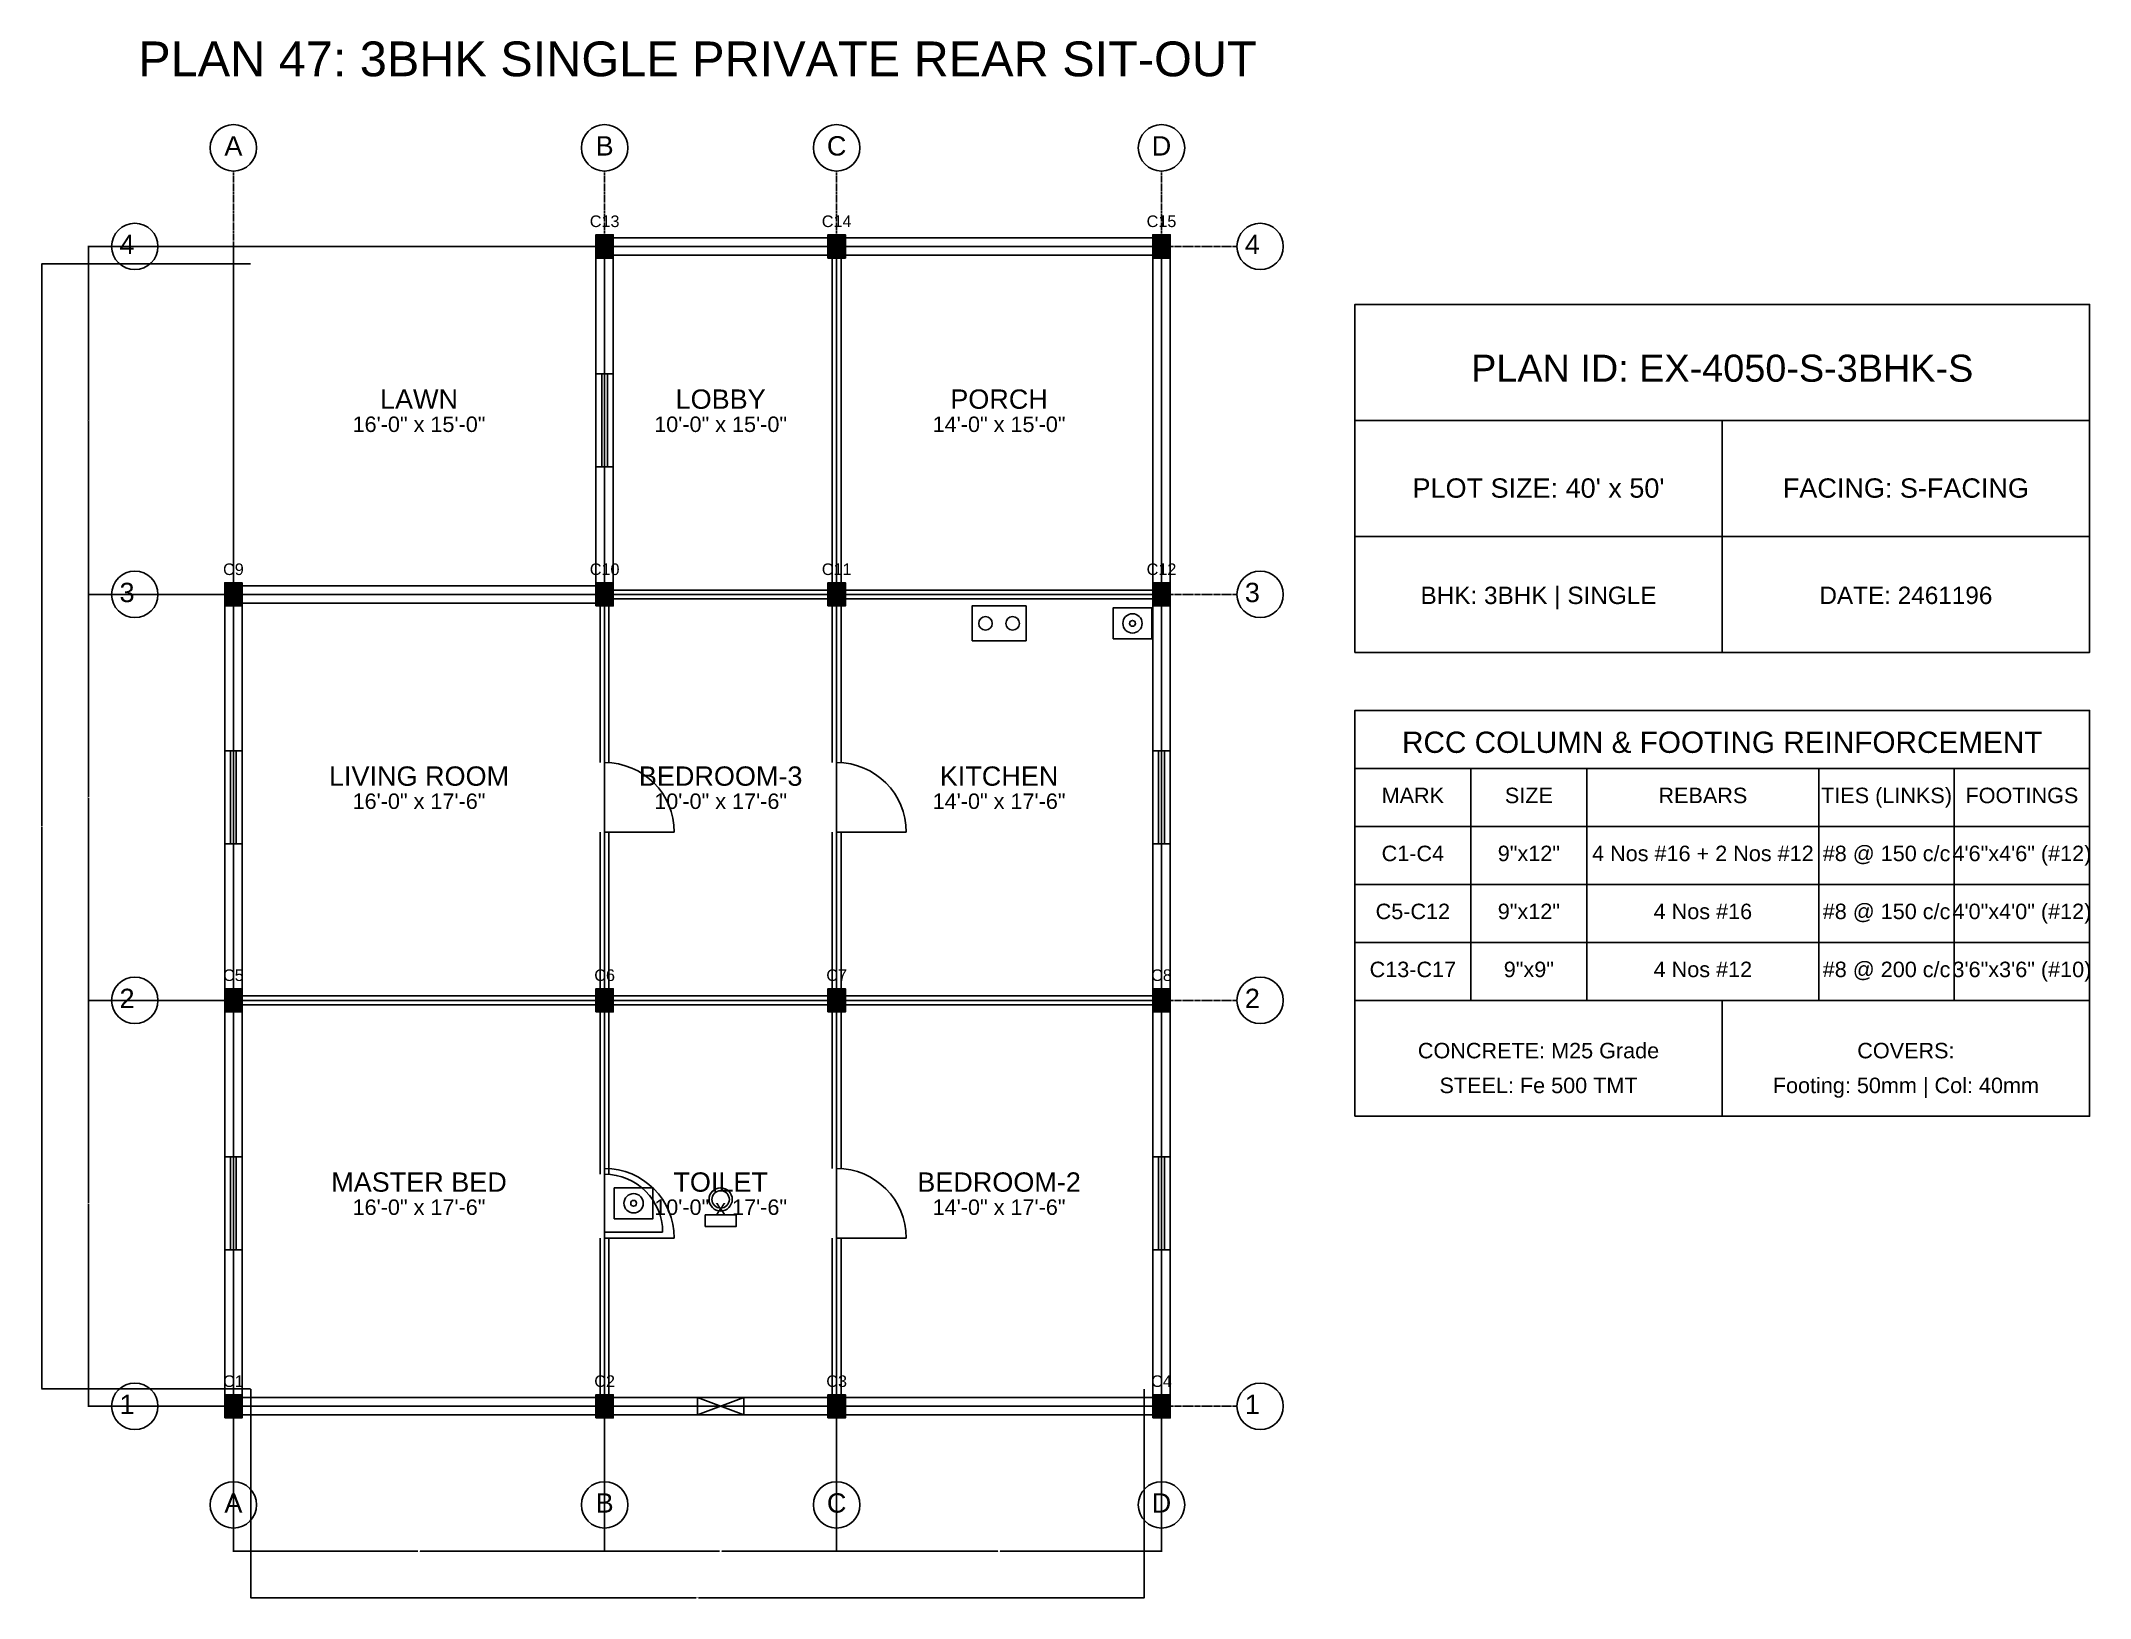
# Model space of a CAD drawing. Header units: inches. Extents: x -134 to 23580, y -99 to 23207.
# Drawn here: x 14900 to 15960, y 9901 to 10706 of the extents above; entities that cross this region are included whole.
import ezdxf
from ezdxf.enums import TextEntityAlignment as Align

# ---------------------------------------------------------------- set-up
doc = ezdxf.new("R2010")
doc.units = ezdxf.units.IN
doc.header["$MEASUREMENT"] = 0
doc.linetypes.add('CENTER', pattern=[2, 1.25, -0.25, 0.25, -0.25])
for name, color, linetype in [('A-COL-HATCH', 251, 'Continuous'), ('A-COLUMN', 1, 'Continuous'), ('A-DIM', 5, 'Continuous'), ('A-DOOR', 30, 'Continuous'), ('A-FIXTURE', 8, 'Continuous'), ('A-TEXT', 2, 'Continuous'), ('A-WALL-EXT', 7, 'Continuous'), ('A-WALL-INT', 9, 'Continuous'), ('A-WINDOW', 4, 'Continuous'), ('S-BEAM-FRAMING', 2, 'Continuous'), ('S-BUBBLE', 4, 'Continuous'), ('S-GRID-CENTER', 8, 'CENTER'), ('S-TABLE', 7, 'Continuous'), ('S-TEXT', 3, 'Continuous')]:
    doc.layers.add(name, color=color, linetype=linetype)
doc.styles.get("Standard").update_dxf_attribs({"font": 'arial.ttf'})
doc.dimstyles.get("Standard").update_dxf_attribs({"dimtxt": 0.18, "dimasz": 0.18, "dimexe": 0.18, "dimexo": 0.0625, "dimgap": 0.09, "dimtad": 0, "dimtih": 1, "dimtoh": 1, "dimdec": 4, "dimzin": 0, "dimdsep": 46, "dimtxsty": 'Standard', "dimcen": 0.09, "dimadec": 0, "dimazin": 0, "dimtfac": 1, "dimtdec": 4, "dimtofl": 0, "dimtmove": 0, "dimatfit": 3, "dimfxl": 1, "dimtolj": 1, "dimtzin": 0, "dimarcsym": 0})

msp = doc.modelspace()

# ---------------------------------------------------------------- texts
at = {"layer": 'A-TEXT'}
for s, height, p in [('PLAN 47: 3BHK SINGLE PRIVATE REAR SIT-OUT', 18, (15240, 10688)), ('C13', 6, (15192, 10610)), ('C14', 6, (15312, 10610)), ('C15', 6, (15480, 10610)), ('PLAN ID: EX-4050-S-3BHK-S', 14, (15770, 10530)), ('LAWN', 10, (15096, 10516)), ('LOBBY', 10, (15252, 10516)), ('PORCH', 10, (15396, 10516)), ('16\'-0" x 15\'-0"', 8, (15096, 10504)), ('10\'-0" x 15\'-0"', 8, (15252, 10504)), ('14\'-0" x 15\'-0"', 8, (15396, 10504)), ("PLOT SIZE: 40' x 50'", 10, (15675, 10470)), ('FACING: S-FACING', 10, (15865, 10470)), ('C9', 6, (15000, 10430)), ('C10', 6, (15192, 10430)), ('C11', 6, (15312, 10430)), ('C12', 6, (15480, 10430)), ('BHK: 3BHK | SINGLE', 9, (15675, 10415)), ('DATE: 2461196', 9, (15865, 10415)), ('LIVING ROOM', 10, (15096, 10321)), ('BEDROOM-3', 10, (15252, 10321)), ('KITCHEN', 10, (15396, 10321)), ('16\'-0" x 17\'-6"', 8, (15096, 10309)), ('10\'-0" x 17\'-6"', 8, (15252, 10309)), ('14\'-0" x 17\'-6"', 8, (15396, 10309)), ('C5', 6, (15000, 10220)), ('C6', 6, (15192, 10220)), ('C7', 6, (15312, 10220)), ('C8', 6, (15480, 10220)), ('MASTER BED', 10, (15096, 10111)), ('TOILET', 10, (15252, 10111)), ('BEDROOM-2', 10, (15396, 10111)), ('16\'-0" x 17\'-6"', 8, (15096, 10099)), ('10\'-0" x 17\'-6"', 8, (15252, 10099)), ('14\'-0" x 17\'-6"', 8, (15396, 10099)), ('C1', 6, (15000, 10010)), ('C2', 6, (15192, 10010)), ('C3', 6, (15312, 10010)), ('C4', 6, (15480, 10010))]:
    msp.add_text(s, height=height, dxfattribs=at).set_placement(p, align=Align.CENTER)
at = {"layer": 'S-TEXT'}
for s, height, p in [('A', 10, (15000, 10647)), ('B', 10, (15192, 10647)), ('C', 10, (15312, 10647)), ('D', 10, (15480, 10647)), ('4', 10, (14945, 10596)), ('4', 10, (15527, 10596)), ('3', 10, (14945, 10416)), ('3', 10, (15527, 10416)), ('RCC COLUMN & FOOTING REINFORCEMENT', 11, (15770, 10338)), ('MARK', 8, (15610, 10312)), ('SIZE', 8, (15670, 10312)), ('REBARS', 8, (15760, 10312)), ('TIES (LINKS)', 8, (15855, 10312)), ('FOOTINGS', 8, (15925, 10312)), ('C1-C4', 8, (15610, 10282)), ('9"x12"', 8, (15670, 10282)), ('4 Nos #16 + 2 Nos #12', 8, (15760, 10282)), ('#8 @ 150 c/c', 8, (15855, 10282)), ('4\'6"x4\'6" (#12)', 8, (15925, 10282)), ('C5-C12', 8, (15610, 10252)), ('9"x12"', 8, (15670, 10252)), ('4 Nos #16', 8, (15760, 10252)), ('#8 @ 150 c/c', 8, (15855, 10252)), ('4\'0"x4\'0" (#12)', 8, (15925, 10252)), ('C13-C17', 8, (15610, 10222)), ('9"x9"', 8, (15670, 10222)), ('4 Nos #12', 8, (15760, 10222)), ('#8 @ 200 c/c', 8, (15855, 10222)), ('3\'6"x3\'6" (#10)', 8, (15925, 10222)), ('2', 10, (14945, 10206)), ('2', 10, (15527, 10206)), ('CONCRETE: M25 Grade', 8, (15675, 10180)), ('COVERS:', 8, (15865, 10180)), ('STEEL: Fe 500 TMT', 8, (15675, 10162)), ('Footing: 50mm | Col: 40mm', 8, (15865, 10162)), ('1', 10, (14945, 9996)), ('1', 10, (15527, 9996)), ('A', 10, (15000, 9945)), ('B', 10, (15192, 9945)), ('C', 10, (15312, 9945)), ('D', 10, (15480, 9945))]:
    msp.add_text(s, height=height, dxfattribs=at).set_placement(p, align=Align.CENTER)

# ---------------------------------------------------------------- blocks, each defined once
blk = doc.blocks.new('*D422')
at = {"layer": 'A-DIM', "color": 0, "lineweight": -2, "transparency": 16777216}
for p, q in [((15000, 10008.9), (15000, 9924.8)), ((15192, 10008.9), (15192, 9924.8)), ((15000.2, 9925), (15095.4, 9925)), ((15191.8, 9925), (15096.6, 9925))]:
    blk.add_line(p, q, dxfattribs=at)
at = {"layer": 'A-DIM', "color": 0, "transparency": 16777216}
for points in [[(15000.2, 9925), (15000.2, 9925), (15000, 9925)], [(15191.8, 9925), (15191.8, 9925), (15192, 9925)]]:
    blk.add_solid(points, dxfattribs=at)
at = {"layer": 'Defpoints', "color": 0, "transparency": 16777216}
for p in [(15000, 10009), (15192, 10009), (15192, 9925)]:
    blk.add_point(p, dxfattribs=at)
at = {"layer": 'A-DIM', "color": 0, "transparency": 16777216, "insert": (15096, 9925), "char_height": 0.18, "attachment_point": 5}
blk.add_mtext('\\A1;192.0000', dxfattribs=at)
blk = doc.blocks.new('*D423')
at = {"layer": 'A-DIM', "color": 0, "lineweight": -2, "transparency": 16777216}
for p, q in [((15192, 10008.9), (15192, 9924.8)), ((15312, 10008.9), (15312, 9924.8)), ((15192.2, 9925), (15251.4, 9925)), ((15311.8, 9925), (15252.6, 9925))]:
    blk.add_line(p, q, dxfattribs=at)
at = {"layer": 'A-DIM', "color": 0, "transparency": 16777216}
for points in [[(15192.2, 9925), (15192.2, 9925), (15192, 9925)], [(15311.8, 9925), (15311.8, 9925), (15312, 9925)]]:
    blk.add_solid(points, dxfattribs=at)
at = {"layer": 'Defpoints', "color": 0, "transparency": 16777216}
for p in [(15192, 10009), (15312, 10009), (15312, 9925)]:
    blk.add_point(p, dxfattribs=at)
at = {"layer": 'A-DIM', "color": 0, "transparency": 16777216, "insert": (15252, 9925), "char_height": 0.18, "attachment_point": 5}
blk.add_mtext('\\A1;120.0000', dxfattribs=at)
blk = doc.blocks.new('*D424')
at = {"layer": 'A-DIM', "color": 0, "lineweight": -2, "transparency": 16777216}
for p, q in [((15312, 10008.9), (15312, 9924.8)), ((15480, 10008.9), (15480, 9924.8)), ((15312.2, 9925), (15395.4, 9925)), ((15479.8, 9925), (15396.6, 9925))]:
    blk.add_line(p, q, dxfattribs=at)
at = {"layer": 'A-DIM', "color": 0, "transparency": 16777216}
for points in [[(15312.2, 9925), (15312.2, 9925), (15312, 9925)], [(15479.8, 9925), (15479.8, 9925), (15480, 9925)]]:
    blk.add_solid(points, dxfattribs=at)
at = {"layer": 'Defpoints', "color": 0, "transparency": 16777216}
for p in [(15312, 10009), (15480, 10009), (15480, 9925)]:
    blk.add_point(p, dxfattribs=at)
at = {"layer": 'A-DIM', "color": 0, "transparency": 16777216, "insert": (15396, 9925), "char_height": 0.18, "attachment_point": 5}
blk.add_mtext('\\A1;168.0000', dxfattribs=at)
blk = doc.blocks.new('*D425')
at = {"layer": 'A-DIM', "color": 0, "lineweight": -2, "transparency": 16777216}
for p, q in [((15009, 10008.9375), (15009, 9900.82)), ((15471, 10008.9375), (15471, 9900.82)), ((15009.18, 9901), (15239.393206, 9901)), ((15470.82, 9901), (15240.606794, 9901))]:
    blk.add_line(p, q, dxfattribs=at)
at = {"layer": 'A-DIM', "color": 0, "transparency": 16777216}
for points in [[(15009.18, 9901.03), (15009.18, 9900.97), (15009, 9901)], [(15470.82, 9901.03), (15470.82, 9900.97), (15471, 9901)]]:
    blk.add_solid(points, dxfattribs=at)
at = {"layer": 'Defpoints', "color": 0, "transparency": 16777216}
for p in [(15009, 10009), (15471, 10009), (15471, 9901)]:
    blk.add_point(p, dxfattribs=at)
at = {"layer": 'A-DIM', "color": 0, "transparency": 16777216, "insert": (15240, 9901), "char_height": 0.18, "attachment_point": 5}
blk.add_mtext('\\A1;462.0000', dxfattribs=at)
blk = doc.blocks.new('*D426')
at = {"layer": 'A-DIM', "color": 0, "lineweight": -2, "transparency": 16777216}
for p, q in [((15008.9, 10210), (14924.8, 10210)), ((14925, 10209.8), (14925, 10105.2)), ((14925, 10000.2), (14925, 10104.8)), ((15008.9, 10000), (14924.8, 10000))]:
    blk.add_line(p, q, dxfattribs=at)
at = {"layer": 'A-DIM', "color": 0, "transparency": 16777216}
for points in [[(14925, 10209.8), (14925, 10209.8), (14925, 10210)], [(14925, 10000.2), (14925, 10000.2), (14925, 10000)]]:
    blk.add_solid(points, dxfattribs=at)
at = {"layer": 'Defpoints', "color": 0, "transparency": 16777216}
for p in [(14925, 10210), (15009, 10210), (15009, 10000)]:
    blk.add_point(p, dxfattribs=at)
at = {"layer": 'A-DIM', "color": 0, "transparency": 16777216, "insert": (14925, 10105), "char_height": 0.18, "attachment_point": 5}
blk.add_mtext('\\A1;210.0000', dxfattribs=at)
blk = doc.blocks.new('*D427')
at = {"layer": 'A-DIM', "color": 0, "lineweight": -2, "transparency": 16777216}
for p, q in [((15008.9, 10420), (14924.8, 10420)), ((14925, 10419.8), (14925, 10315.2)), ((14925, 10210.2), (14925, 10314.8)), ((15008.9, 10210), (14924.8, 10210))]:
    blk.add_line(p, q, dxfattribs=at)
at = {"layer": 'A-DIM', "color": 0, "transparency": 16777216}
for points in [[(14925, 10419.8), (14925, 10419.8), (14925, 10420)], [(14925, 10210.2), (14925, 10210.2), (14925, 10210)]]:
    blk.add_solid(points, dxfattribs=at)
at = {"layer": 'Defpoints', "color": 0, "transparency": 16777216}
for p in [(14925, 10420), (15009, 10420), (15009, 10210)]:
    blk.add_point(p, dxfattribs=at)
at = {"layer": 'A-DIM', "color": 0, "transparency": 16777216, "insert": (14925, 10315), "char_height": 0.18, "attachment_point": 5}
blk.add_mtext('\\A1;210.0000', dxfattribs=at)
blk = doc.blocks.new('*D428')
at = {"layer": 'A-DIM', "color": 0, "lineweight": -2, "transparency": 16777216}
for p, q in [((15008.9, 10600), (14924.8, 10600)), ((14925, 10599.8), (14925, 10510.2)), ((14925, 10420.2), (14925, 10509.8)), ((15008.9, 10420), (14924.8, 10420))]:
    blk.add_line(p, q, dxfattribs=at)
at = {"layer": 'A-DIM', "color": 0, "transparency": 16777216}
for points in [[(14925, 10599.8), (14925, 10599.8), (14925, 10600)], [(14925, 10420.2), (14925, 10420.2), (14925, 10420)]]:
    blk.add_solid(points, dxfattribs=at)
at = {"layer": 'Defpoints', "color": 0, "transparency": 16777216}
for p in [(14925, 10600), (15009, 10600), (15009, 10420)]:
    blk.add_point(p, dxfattribs=at)
at = {"layer": 'A-DIM', "color": 0, "transparency": 16777216, "insert": (14925, 10510), "char_height": 0.18, "attachment_point": 5}
blk.add_mtext('\\A1;180.0000', dxfattribs=at)
blk = doc.blocks.new('*D429')
at = {"layer": 'A-DIM', "color": 0, "lineweight": -2, "transparency": 16777216}
for p, q in [((15008.9, 10591), (14900.8, 10591)), ((14901, 10590.8), (14901, 10300.2)), ((14901, 10009.2), (14901, 10299.8)), ((15008.9, 10009), (14900.8, 10009))]:
    blk.add_line(p, q, dxfattribs=at)
at = {"layer": 'A-DIM', "color": 0, "transparency": 16777216}
for points in [[(14901, 10590.8), (14901, 10590.8), (14901, 10591)], [(14901, 10009.2), (14901, 10009.2), (14901, 10009)]]:
    blk.add_solid(points, dxfattribs=at)
at = {"layer": 'Defpoints', "color": 0, "transparency": 16777216}
for p in [(14901, 10591), (15009, 10591), (15009, 10009)]:
    blk.add_point(p, dxfattribs=at)
at = {"layer": 'A-DIM', "color": 0, "transparency": 16777216, "insert": (14901, 10300), "char_height": 0.18, "attachment_point": 5}
blk.add_mtext('\\A1;582.0000', dxfattribs=at)

# ---------------------------------------------------------------- dimensions: what is measured, and where the dimension line sits
at = {"layer": 'A-DIM'}
for base, p1, p2, picture, middle in [((14925, 10600), (15009, 10420), (15009, 10600), '*D428', (14925, 10510)), ((14901, 10591), (15009, 10009), (15009, 10591), '*D429', (14901, 10300)), ((14925, 10420), (15009, 10210), (15009, 10420), '*D427', (14925, 10315)), ((14925, 10210), (15009, 10000), (15009, 10210), '*D426', (14925, 10105))]:
    dim = msp.add_linear_dim(base=base, p1=p1, p2=p2, angle=90, dimstyle='Standard', dxfattribs=at)
    dim.commit()
    dim.dimension.update_dxf_attribs({"geometry": picture, "text_midpoint": middle})
for base, p1, p2, picture, middle in [((15192, 9925), (15000, 10009), (15192, 10009), '*D422', (15096, 9925)), ((15471, 9901), (15009, 10009), (15471, 10009), '*D425', (15240, 9901)), ((15312, 9925), (15192, 10009), (15312, 10009), '*D423', (15252, 9925)), ((15480, 9925), (15312, 10009), (15480, 10009), '*D424', (15396, 9925))]:
    dim = msp.add_linear_dim(base=base, p1=p1, p2=p2, dimstyle='Standard', dxfattribs=at)
    dim.commit()
    dim.dimension.update_dxf_attribs({"geometry": picture, "text_midpoint": middle})

# ---------------------------------------------------------------- linework, layer by layer
at = {"layer": 'A-COL-HATCH'}
for points in [[(15187.5, 10594), (15196.5, 10594), (15187.5, 10606), (15196.5, 10606)], [(15307.5, 10594), (15316.5, 10594), (15307.5, 10606), (15316.5, 10606)], [(15475.5, 10594), (15484.5, 10594), (15475.5, 10606), (15484.5, 10606)], [(14995.5, 10414), (15004.5, 10414), (14995.5, 10426), (15004.5, 10426)], [(15187.5, 10414), (15196.5, 10414), (15187.5, 10426), (15196.5, 10426)], [(15307.5, 10414), (15316.5, 10414), (15307.5, 10426), (15316.5, 10426)], [(15475.5, 10414), (15484.5, 10414), (15475.5, 10426), (15484.5, 10426)], [(14995.5, 10204), (15004.5, 10204), (14995.5, 10216), (15004.5, 10216)], [(15187.5, 10204), (15196.5, 10204), (15187.5, 10216), (15196.5, 10216)], [(15307.5, 10204), (15316.5, 10204), (15307.5, 10216), (15316.5, 10216)], [(15475.5, 10204), (15484.5, 10204), (15475.5, 10216), (15484.5, 10216)], [(14995.5, 9994), (15004.5, 9994), (14995.5, 10006), (15004.5, 10006)], [(15187.5, 9994), (15196.5, 9994), (15187.5, 10006), (15196.5, 10006)], [(15307.5, 9994), (15316.5, 9994), (15307.5, 10006), (15316.5, 10006)], [(15475.5, 9994), (15484.5, 9994), (15475.5, 10006), (15484.5, 10006)]]:
    msp.add_solid(points, dxfattribs=at)
at = {"layer": 'A-COLUMN'}
for points in [[(15187.5, 10594), (15196.5, 10594), (15196.5, 10606), (15187.5, 10606)], [(15307.5, 10594), (15316.5, 10594), (15316.5, 10606), (15307.5, 10606)], [(15475.5, 10594), (15484.5, 10594), (15484.5, 10606), (15475.5, 10606)], [(14995.5, 10414), (15004.5, 10414), (15004.5, 10426), (14995.5, 10426)], [(15187.5, 10414), (15196.5, 10414), (15196.5, 10426), (15187.5, 10426)], [(15307.5, 10414), (15316.5, 10414), (15316.5, 10426), (15307.5, 10426)], [(15475.5, 10414), (15484.5, 10414), (15484.5, 10426), (15475.5, 10426)], [(14995.5, 10204), (15004.5, 10204), (15004.5, 10216), (14995.5, 10216)], [(15187.5, 10204), (15196.5, 10204), (15196.5, 10216), (15187.5, 10216)], [(15307.5, 10204), (15316.5, 10204), (15316.5, 10216), (15307.5, 10216)], [(15475.5, 10204), (15484.5, 10204), (15484.5, 10216), (15475.5, 10216)], [(14995.5, 9994), (15004.5, 9994), (15004.5, 10006), (14995.5, 10006)], [(15187.5, 9994), (15196.5, 9994), (15196.5, 10006), (15187.5, 10006)], [(15307.5, 9994), (15316.5, 9994), (15316.5, 10006), (15307.5, 10006)], [(15475.5, 9994), (15484.5, 9994), (15484.5, 10006), (15475.5, 10006)]]:
    msp.add_lwpolyline(points, close=True, dxfattribs=at)
at = {"layer": 'A-DOOR'}
for p, q in [((15192, 10297), (15228, 10297)), ((15312, 10297), (15348, 10297)), ((15192, 10090), (15222, 10090)), ((15192, 10087), (15228, 10087)), ((15312, 10087), (15348, 10087))]:
    msp.add_line(p, q, dxfattribs=at)
for centre, radius in [((15192, 10297), 36), ((15312, 10297), 36), ((15192, 10087), 36), ((15312, 10087), 36), ((15192, 10090), 30)]:
    msp.add_arc(centre, radius, 0, 90, dxfattribs=at)
at = {"layer": 'A-FIXTURE'}
for points in [[(15382, 10396), (15410, 10396), (15410, 10414), (15382, 10414)], [(15455, 10397), (15475, 10397), (15475, 10413), (15455, 10413)], [(15197, 10097), (15217, 10097), (15217, 10113), (15197, 10113)], [(15244, 10093), (15260, 10093), (15260, 10099), (15244, 10099)]]:
    msp.add_lwpolyline(points, close=True, dxfattribs=at)
for centre, radius in [((15389, 10405), 3.5), ((15403, 10405), 3.5), ((15465, 10405), 5), ((15465, 10405), 1.5), ((15207, 10105), 5), ((15252, 10107), 6), ((15252, 10107), 4.5), ((15207, 10105), 1.5)]:
    msp.add_circle(centre, radius, dxfattribs=at)
at = {"layer": 'A-WALL-EXT'}
for p, q in [((15187.5, 10534), (15187.5, 10600)), ((15192, 10604.5), (15312, 10604.5)), ((15196.5, 10534), (15196.5, 10600)), ((15312, 10604.5), (15480, 10604.5)), ((15475.5, 10420), (15475.5, 10600)), ((15484.5, 10420), (15484.5, 10600)), ((15192, 10595.5), (15312, 10595.5)), ((15312, 10595.5), (15480, 10595.5)), ((15580, 10510), (15960, 10510)), ((15770, 10390), (15770, 10510)), ((15187.5, 10420), (15187.5, 10486)), ((15196.5, 10420), (15196.5, 10486)), ((15580, 10450), (15960, 10450)), ((14995.5, 10339), (14995.5, 10420)), ((15000, 10424.5), (15192, 10424.5)), ((15004.5, 10339), (15004.5, 10420)), ((15475.5, 10339), (15475.5, 10420)), ((15484.5, 10339), (15484.5, 10420)), ((15000, 10415.5), (15192, 10415.5)), ((14995.5, 10210), (14995.5, 10291)), ((15004.5, 10210), (15004.5, 10291)), ((15475.5, 10210), (15475.5, 10291)), ((15484.5, 10210), (15484.5, 10291)), ((14995.5, 10129), (14995.5, 10210)), ((15004.5, 10129), (15004.5, 10210)), ((15475.5, 10129), (15475.5, 10210)), ((15484.5, 10129), (15484.5, 10210)), ((14995.5, 10000), (14995.5, 10081)), ((15004.5, 10000), (15004.5, 10081)), ((15475.5, 10000), (15475.5, 10081)), ((15484.5, 10000), (15484.5, 10081)), ((15000, 10004.5), (15192, 10004.5)), ((15192, 10004.5), (15240, 10004.5)), ((15264, 10004.5), (15312, 10004.5)), ((15312, 10004.5), (15480, 10004.5)), ((15000, 9995.5), (15192, 9995.5)), ((15192, 9995.5), (15240, 9995.5)), ((15264, 9995.5), (15312, 9995.5)), ((15312, 9995.5), (15480, 9995.5))]:
    msp.add_line(p, q, dxfattribs=at)
msp.add_lwpolyline([(15580, 10390), (15960, 10390), (15960, 10570), (15580, 10570)], close=True, dxfattribs=at)
at = {"layer": 'A-WALL-INT'}
for p, q in [((15309.75, 10420), (15309.75, 10600)), ((15314.25, 10420), (15314.25, 10600)), ((15189.75, 10333), (15189.75, 10420)), ((15192, 10422.25), (15312, 10422.25)), ((15192, 10417.75), (15312, 10417.75)), ((15194.25, 10333), (15194.25, 10420)), ((15309.75, 10333), (15309.75, 10420)), ((15312, 10422.25), (15480, 10422.25)), ((15312, 10417.75), (15480, 10417.75)), ((15314.25, 10333), (15314.25, 10420)), ((15189.75, 10210), (15189.75, 10297)), ((15194.25, 10210), (15194.25, 10297)), ((15309.75, 10210), (15309.75, 10297)), ((15314.25, 10210), (15314.25, 10297)), ((15000, 10212.25), (15192, 10212.25)), ((15000, 10207.75), (15192, 10207.75)), ((15189.75, 10120), (15189.75, 10210)), ((15192, 10212.25), (15312, 10212.25)), ((15192, 10207.75), (15312, 10207.75)), ((15194.25, 10120), (15194.25, 10210)), ((15309.75, 10123), (15309.75, 10210)), ((15312, 10212.25), (15480, 10212.25)), ((15312, 10207.75), (15480, 10207.75)), ((15314.25, 10123), (15314.25, 10210)), ((15189.75, 10000), (15189.75, 10087)), ((15194.25, 10000), (15194.25, 10087)), ((15309.75, 10000), (15309.75, 10087)), ((15314.25, 10000), (15314.25, 10087))]:
    msp.add_line(p, q, dxfattribs=at)
at = {"layer": 'A-WINDOW'}
for p, q in [((15190.5, 10486), (15190.5, 10534)), ((15193.5, 10486), (15193.5, 10534)), ((14998.5, 10291), (14998.5, 10339)), ((15001.5, 10291), (15001.5, 10339)), ((15478.5, 10291), (15478.5, 10339)), ((15481.5, 10291), (15481.5, 10339)), ((14998.5, 10081), (14998.5, 10129)), ((15001.5, 10081), (15001.5, 10129)), ((15478.5, 10081), (15478.5, 10129)), ((15481.5, 10081), (15481.5, 10129)), ((15240, 9995.5), (15264, 10004.5)), ((15240, 10004.5), (15264, 9995.5))]:
    msp.add_line(p, q, dxfattribs=at)
for points in [[(15187.5, 10486), (15196.5, 10486), (15196.5, 10534), (15187.5, 10534)], [(14995.5, 10291), (15004.5, 10291), (15004.5, 10339), (14995.5, 10339)], [(15475.5, 10291), (15484.5, 10291), (15484.5, 10339), (15475.5, 10339)], [(14995.5, 10081), (15004.5, 10081), (15004.5, 10129), (14995.5, 10129)], [(15475.5, 10081), (15484.5, 10081), (15484.5, 10129), (15475.5, 10129)], [(15240, 9995.5), (15264, 9995.5), (15264, 10004.5), (15240, 10004.5)]]:
    msp.add_lwpolyline(points, close=True, dxfattribs=at)
at = {"layer": 'S-BEAM-FRAMING'}
for p, q in [((15000, 10000), (15000, 10600)), ((15000, 10600), (15480, 10600)), ((15192, 10000), (15192, 10600)), ((15312, 10000), (15312, 10600)), ((15480, 10000), (15480, 10600)), ((15000, 10420), (15480, 10420)), ((15000, 10210), (15480, 10210)), ((15000, 10000), (15480, 10000))]:
    msp.add_line(p, q, dxfattribs=at)
at = {"layer": 'S-BUBBLE'}
for centre in [(15000, 10651), (15192, 10651), (15312, 10651), (15480, 10651), (14949, 10600), (15531, 10600), (14949, 10420), (15531, 10420), (14949, 10210), (15531, 10210), (14949, 10000), (15531, 10000), (15000, 9949), (15192, 9949), (15312, 9949), (15480, 9949)]:
    msp.add_circle(centre, 12, dxfattribs=at)
at = {"layer": 'S-GRID-CENTER'}
for p, q in [((15000, 9961), (15000, 10639)), ((15192, 9961), (15192, 10639)), ((15312, 9961), (15312, 10639)), ((15480, 9961), (15480, 10639)), ((14961, 10600), (15519, 10600)), ((14961, 10420), (15519, 10420)), ((14961, 10210), (15519, 10210)), ((14961, 10000), (15519, 10000))]:
    msp.add_line(p, q, dxfattribs=at)
at = {"layer": 'S-TABLE'}
for points in [[(15580, 10330), (15960, 10330), (15960, 10360), (15580, 10360)], [(15580, 10300), (15640, 10300), (15640, 10330), (15580, 10330)], [(15640, 10300), (15700, 10300), (15700, 10330), (15640, 10330)], [(15700, 10300), (15820, 10300), (15820, 10330), (15700, 10330)], [(15820, 10300), (15890, 10300), (15890, 10330), (15820, 10330)], [(15890, 10300), (15960, 10300), (15960, 10330), (15890, 10330)], [(15580, 10270), (15640, 10270), (15640, 10300), (15580, 10300)], [(15640, 10270), (15700, 10270), (15700, 10300), (15640, 10300)], [(15700, 10270), (15820, 10270), (15820, 10300), (15700, 10300)], [(15820, 10270), (15890, 10270), (15890, 10300), (15820, 10300)], [(15890, 10270), (15960, 10270), (15960, 10300), (15890, 10300)], [(15580, 10240), (15640, 10240), (15640, 10270), (15580, 10270)], [(15640, 10240), (15700, 10240), (15700, 10270), (15640, 10270)], [(15700, 10240), (15820, 10240), (15820, 10270), (15700, 10270)], [(15820, 10240), (15890, 10240), (15890, 10270), (15820, 10270)], [(15890, 10240), (15960, 10240), (15960, 10270), (15890, 10270)], [(15580, 10210), (15640, 10210), (15640, 10240), (15580, 10240)], [(15640, 10210), (15700, 10210), (15700, 10240), (15640, 10240)], [(15700, 10210), (15820, 10210), (15820, 10240), (15700, 10240)], [(15820, 10210), (15890, 10210), (15890, 10240), (15820, 10240)], [(15890, 10210), (15960, 10210), (15960, 10240), (15890, 10240)], [(15580, 10150), (15770, 10150), (15770, 10210), (15580, 10210)], [(15770, 10150), (15960, 10150), (15960, 10210), (15770, 10210)]]:
    msp.add_lwpolyline(points, close=True, dxfattribs=at)

msp.set_redraw_order([(e.dxf.handle, doc.entitydb.next_handle()) for e in msp.query("TEXT MTEXT ATTDEF DIMENSION ARC_DIMENSION")])  # texts and dimensions are drawn at this point

doc.saveas('drawing.dxf')
